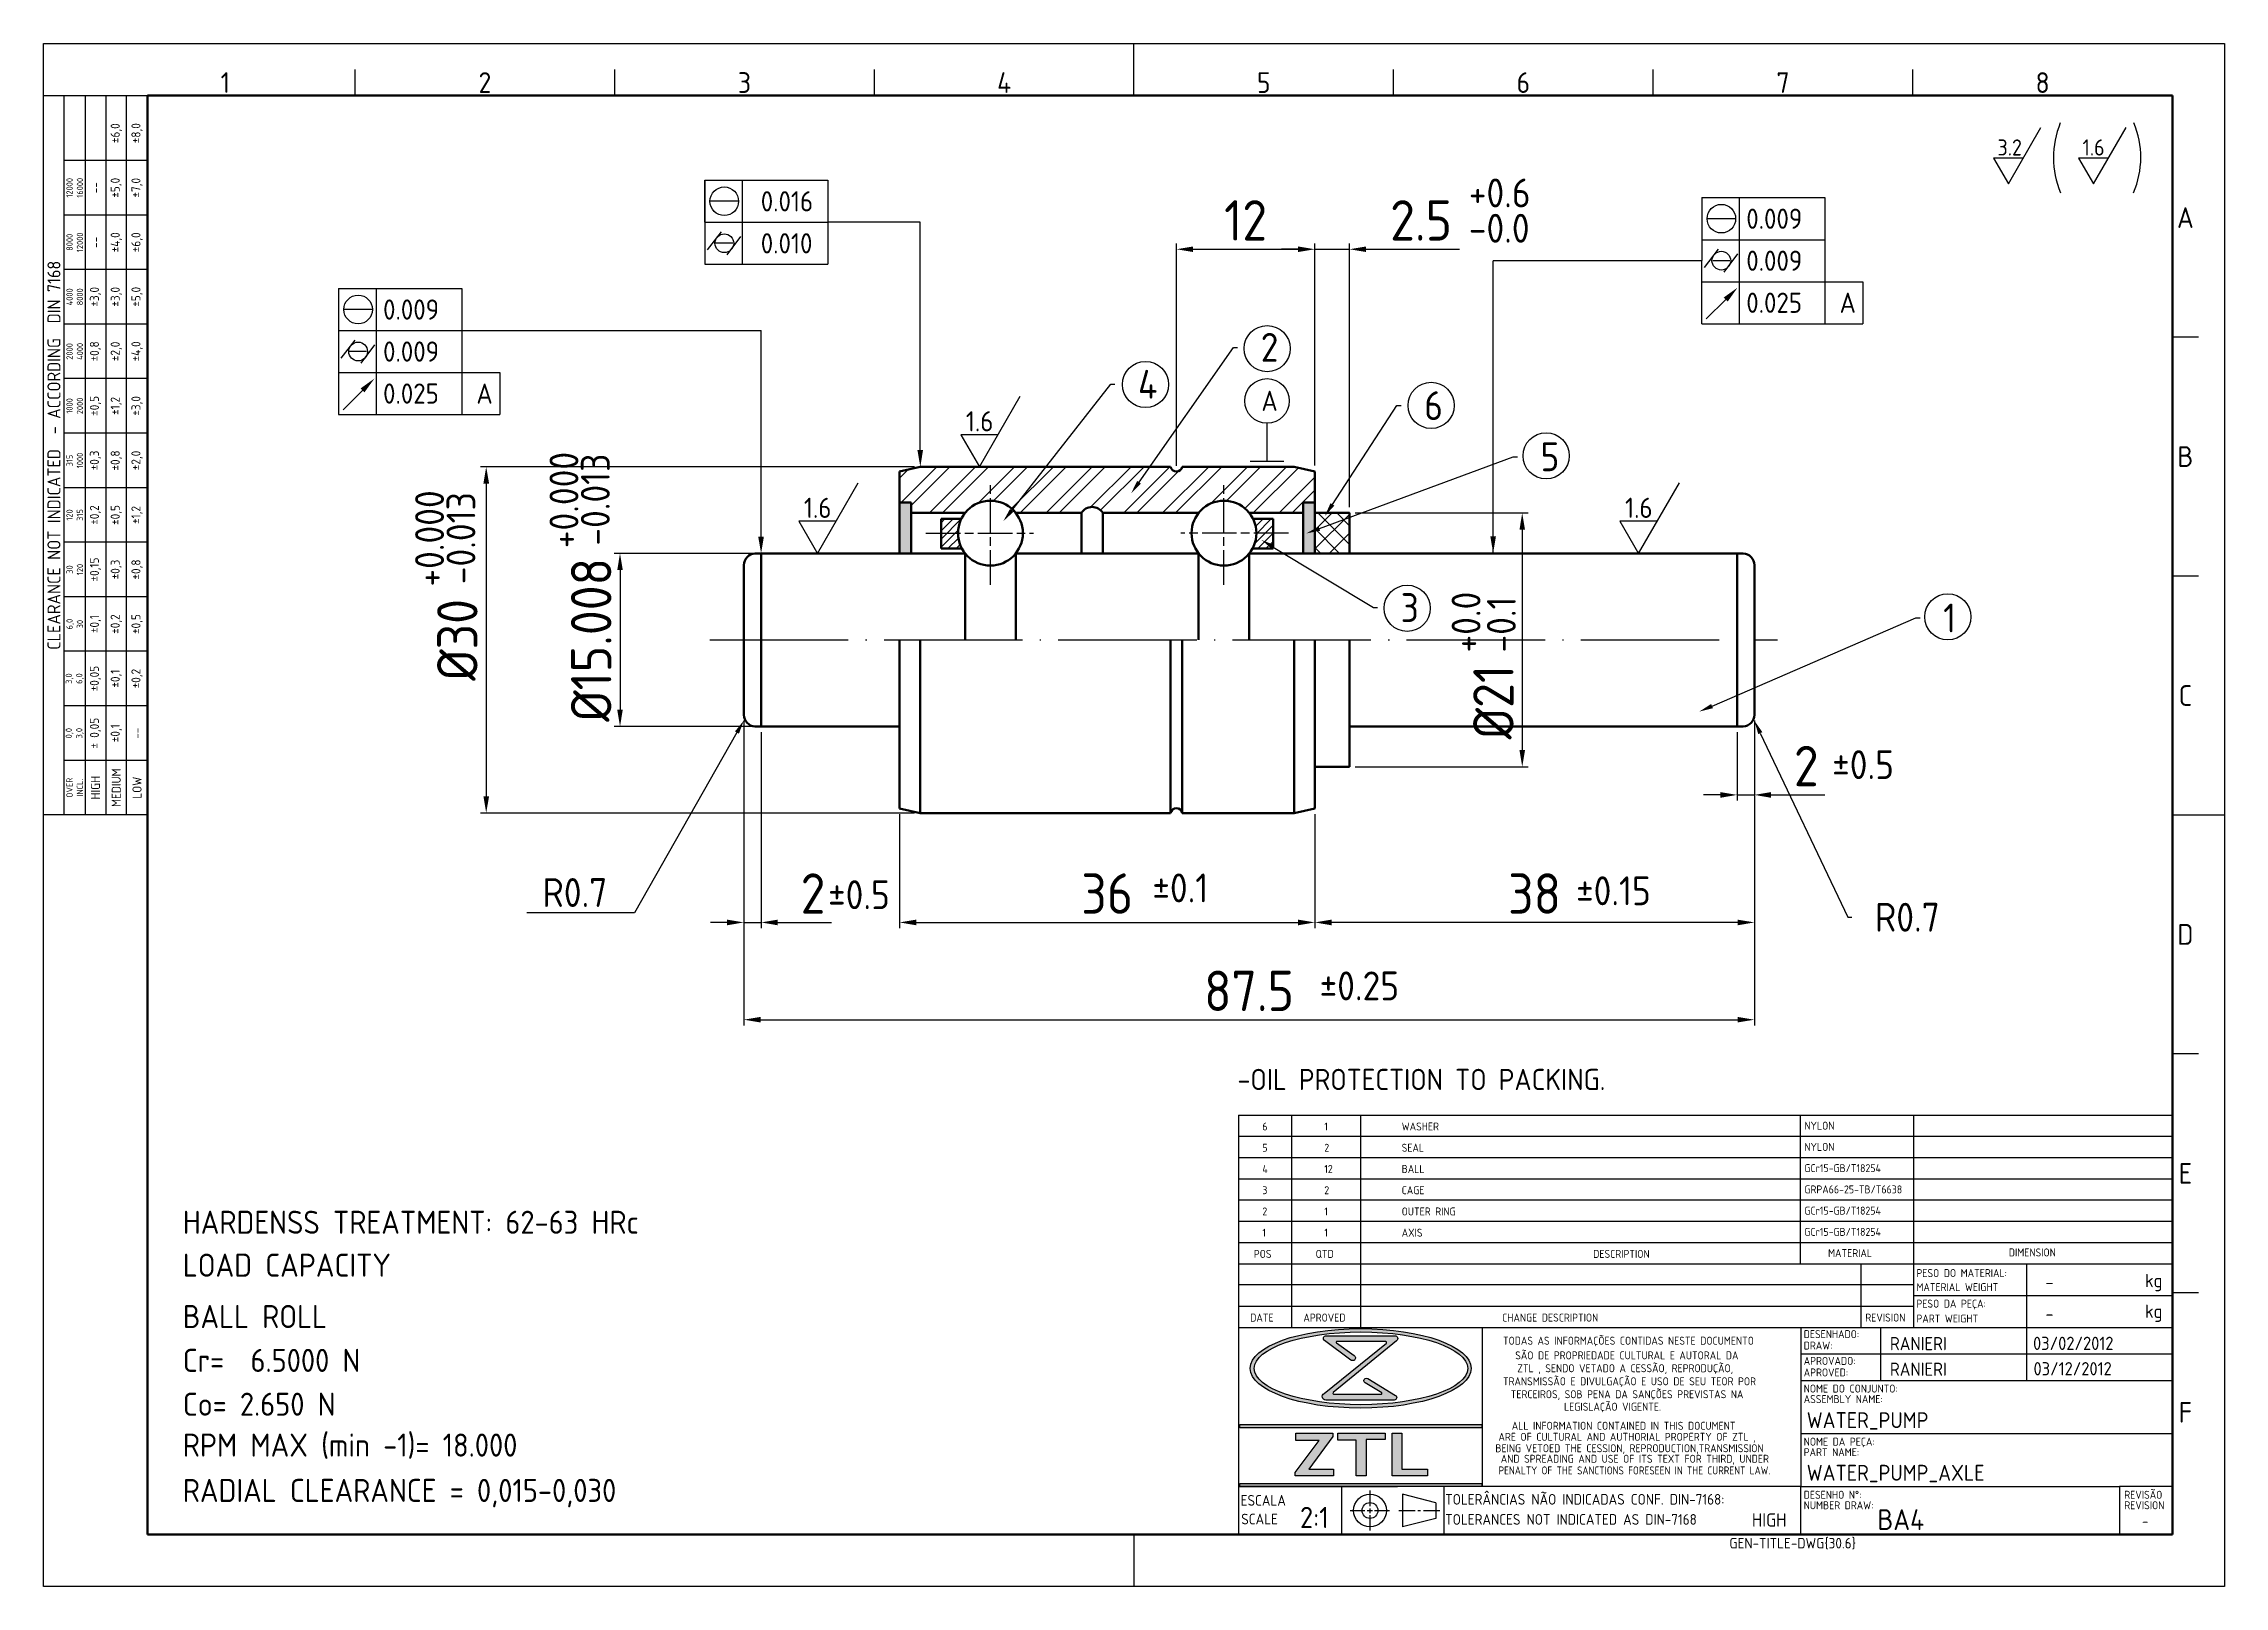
# Model space of a CAD drawing. Extents: x 8 to 197, y 6 to 139.
import ezdxf
from ezdxf import colors
from ezdxf.entities.mleader import LeaderData, LeaderLine
from ezdxf.enums import TextEntityAlignment as Align
from ezdxf.math import Vec2, Vec3

# ---------------------------------------------------------------- set-up
doc = ezdxf.new("R2010")
doc.units = 0
doc.header["$LTSCALE"] = 0.5
doc.linetypes.add('ACAD_ISO04W100', pattern=[30, 24, -3, 0, -3])
doc.linetypes.add('AM_ISO08W050x2', pattern=[9, 6, -0.75, 1.5, -0.75])
doc.layers.get('0').update_dxf_attribs({"linetype": 'CONTINUOUS'})
doc.layers.get('Defpoints').update_dxf_attribs({"linetype": 'CONTINUOUS'})
for name, color, linetype, lineweight in [('AM_0', 7, 'CONTINUOUS', 50), ('AM_5', 3, 'CONTINUOUS', 25), ('AM_7', 4, 'ACAD_ISO04W100', 25), ('AM_8', 1, 'CONTINUOUS', 25), ('AM_BOR', 7, 'CONTINUOUS', 50)]:
    doc.layers.add(name, color=color, linetype=linetype, lineweight=lineweight)
doc.styles.add('ACISOTS', font='isocp.shx', dxfattribs={"height": 1})
doc.styles.get("Standard").update_dxf_attribs({"font": 'ISOCP.SHX'})
doc.dimstyles.new('AM_ISO', dxfattribs={"dimtxt": 3.5, "dimasz": 2.5, "dimexe": 1, "dimexo": 1, "dimgap": 1.5, "dimtad": 1, "dimdsep": 46, "dimtxsty": 'Standard', "dimcen": 0, "dimclrd": 256, "dimclre": 256, "dimclrt": 2, "dimadec": 0, "dimazin": 2, "dimtp": 0.1, "dimtm": 0.1, "dimtfac": 0.71, "dimtdec": 3, "dimtmove": 0, "dimatfit": 3, "dimfxl": 1, "dimlwd": -1, "dimlwe": -1, "dimarcsym": 0})
pattern_1 = [(45, (18.1063, -5.62863), (-0.3535534, 0.3535534), [])]

msp = doc.modelspace()

# ---------------------------------------------------------------- texts
at = {"layer": 'AM_5', "attachment_point": 1}
for s, insert, char_height in [('3.2', (177.76, 131.02), 1.4), ('1.6', (185.13, 131.02), 1.4), ('+0.6', (131.93, 127.63), 2.5), (' 0.016', (69.55, 126.53), 1.75), ('0.009', (155.98, 125.02), 1.75), (' 0.010', (69.55, 122.89), 1.75), ('-0.0', (131.93, 124.57), 2.5), ('0.009', (155.98, 121.38), 1.75), ('0.025', (155.98, 117.74), 1.75), ('A', (164.07, 117.74), 1.75), ('0.009', (37.81, 117.15), 1.75), ('0.009', (37.81, 113.51), 1.75), ('0.025', (37.81, 109.87), 1.75), ('A', (45.9, 109.87), 1.75), ('A', (113.95, 109.24), 1.75), ('1.6', (88.33, 107.47), 1.75), ('1.6', (74.29, 99.97), 1.75), ('1.6', (145.47, 99.97), 1.75), ('%%P0.5', (163.42, 78.09), 2.5), ('%%P0.5', (76.38, 66.82), 2.5), ('%%P0.1', (104.49, 67.41), 2.5), ('%%P0.15', (141.22, 67.16), 2.5), ('%%P0.25', (118.99, 58.92), 2.5)]:
    msp.add_mtext_dynamic_manual_height_columns(s, width=5.4883, gutter_width=10, heights=[0], dxfattribs=dict(at, insert=insert, char_height=char_height))
at = {"layer": 'AM_5', "char_height": 2.5, "attachment_point": 1, "rotation": 90}
for s, insert in [('+0.000', (52.24, 95.6)), ('-0.013', (54.96, 95.82)), ('+0.000', (40.59, 92.27)), ('-0.013', (43.31, 92.48)), ('+0.0', (130.44, 86.56)), ('-0.1', (133.5, 86.56))]:
    msp.add_mtext_dynamic_manual_height_columns(s, width=5.4883, gutter_width=10, heights=[0], dxfattribs=dict(at, insert=insert))
at = {"layer": 'AM_8'}
for s, height, p in [('-OIL PROTECTION TO PACKING.', 1.84, (111.87, 48.64)), ('HARDENSS TREATMENT: 62-63 HRc', 2, (20.45, 36.19)), ('LOAD CAPACITY', 2, (20.45, 32.47)), ('BALL ROLL', 2, (20.45, 28.02)), ('Cr=  6.5000 N ', 2, (20.45, 24.22)), ('Co= 2.650 N', 2, (20.45, 20.42)), ('RPM MAX (min -1)= 18.000', 2, (20.45, 16.88)), ('RADIAL CLEARANCE = 0,015-0,030', 2, (20.45, 12.95))]:
    msp.add_text(s, height=height, dxfattribs=at).set_placement(p)
at = {"layer": 'AM_8', "color": 135}
for s, height, p in [('6', 0.69, (114.03, 45.14)), ('1', 0.69, (119.4, 45.14)), ('                    WASHER', 0.69, (118.22, 45.14)), ('NYLON', 0.69, (161.02, 45.21)), ('5', 0.69, (114.03, 43.3)), ('2', 0.69, (119.4, 43.3)), ('                    SEAL', 0.69, (118.22, 43.3)), ('NYLON', 0.69, (161.02, 43.37)), ('4', 0.69, (114.03, 41.46)), ('12', 0.69, (119.4, 41.46)), ('                    BALL', 0.69, (118.22, 41.46)), ('GCr15-GB/T18254', 0.69, (161.02, 41.53)), ('3', 0.69, (114.03, 39.62)), ('2', 0.69, (119.4, 39.62)), ('                    CAGE', 0.69, (118.22, 39.62)), ('GRPA66-25-TB/T6638', 0.69, (161.02, 39.69)), ('2', 0.69, (114.03, 37.78)), ('1', 0.69, (119.4, 37.78)), ('                    OUTER RING', 0.69, (118.22, 37.78)), ('GCr15-GB/T18254', 0.69, (161.02, 37.85)), ('1', 0.69, (114.03, 35.94)), ('1', 0.69, (119.4, 35.94)), ('                    AXIS', 0.69, (118.22, 35.94)), ('GCr15-GB/T18254', 0.69, (161.02, 36.01)), ('POS', 0.69, (113.29, 34.1)), ('QTD', 0.69, (118.65, 34.1)), ('                    DESCRIPTION', 0.69, (134.82, 34.1)), ('MATERIAL', 0.69, (163.07, 34.17)), ('DIMENSION', 0.69, (178.74, 34.23)), ('PESO DO MATERIAL:', 0.69, (170.73, 32.44)), ('kg', 1.15, (190.55, 31.56)), ('MATERIAL WEIGHT', 0.69, (170.73, 31.22)), ('PESO DA PEÇA:', 0.69, (170.73, 29.79)), ('DATE', 0.69, (112.98, 28.58)), ('APROVED', 0.69, (117.59, 28.58)), ('CHANGE DESCRIPTION', 0.69, (134.82, 28.58)), ('REVISION', 0.69, (166.3, 28.58)), ('PART WEIGHT', 0.69, (170.73, 28.5)), ('kg', 1.15, (190.55, 28.9)), ('TODAS AS INFORMAÇÕES CONTIDAS NESTE DOCUMENTO', 0.69, (134.89, 26.58)), ('DESENHADO:', 0.69, (160.96, 27.15)), ('DRAW:', 0.69, (160.96, 26.16)), ('SÃO DE PROPRIEDADE CULTURAL E AUTORAL DA', 0.69, (135.95, 25.31)), ('ZTL , SENDO VETADO A CESSÃO, REPRODUÇÃO,', 0.69, (136.13, 24.19)), ('APROVADO:', 0.69, (160.96, 24.83)), ('TRANSMISSÃO E DIVULGAÇÃO E USO DE SEU TEOR POR', 0.69, (134.89, 23.06)), ('TERCEIROS, SOB PENA DA SANÇÕES PREVISTAS NA', 0.69, (135.56, 21.94)), ('APROVED:', 0.69, (160.96, 23.83)), ('NOME DO CONJUNTO:', 0.69, (160.96, 22.43)), ('LEGISLAÇÃO VIGENTE.', 0.69, (140.18, 20.86)), ('ASSEMBLY NAME:', 0.69, (160.96, 21.52)), ('ARE OF CULTURAL AND AUTHORIAL PROPERTY OF ZTL ,', 0.69, (134.5, 18.25)), ('ALL INFORMATION CONTAINED IN THIS DOCUMENT', 0.69, (135.65, 19.21)), ('BEING VETOED THE CESSION, REPRODUCTION,TRANSMISSION', 0.69, (134.23, 17.26)), ('AND SPREADING AND USE OF ITS TEXT FOR THIRD, UNDER', 0.69, (134.7, 16.35)), ('NOME DA PEÇA:', 0.69, (160.96, 17.83)), ('PART NAME:', 0.69, (160.96, 16.92)), ('ESCALA', 0.92, (112.15, 12.63)), ('TOLERÂNCIAS NÃO INDICADAS CONF. DIN-7168:', 0.92, (129.88, 12.72)), ('DESENHO N%%d:', 0.69, (160.96, 13.23)), ('REVISÃO', 0.69, (188.75, 13.23)), ('SCALE', 0.92, (112.2, 11.01)), ('2:1', 1.84, (117.3, 10.69)), ('TOLERANCES NOT INDICATED AS DIN-7168', 0.92, (129.88, 10.98)), ('NUMBER DRAW:', 0.69, (160.96, 12.32)), ('REVISION', 0.69, (188.75, 12.32))]:
    msp.add_text(s, height=height, dxfattribs=at).set_placement(p)
at = {"layer": 'AM_8', "color": 135, "width": 0.95}
msp.add_text('PENALTY OF THE SANCTIONS FORESEEN IN THE CURRENT LAW.', height=0.69, dxfattribs=at).set_placement((134.5, 15.34))
at = {"layer": 'AM_8', "color": 135}
for p in [(181.91, 32), (181.91, 29.26)]:
    msp.add_attdef('-', text='', height=1.15, dxfattribs=at).set_placement(p, align=Align.MIDDLE_LEFT)
for tag, p, height in [('RANIERI', (168.43, 26.1), 1.15), ('03/02/2012', (180.84, 26.12), 1.15), ('RANIERI', (168.43, 23.88), 1.15), ('03/12/2012', (180.88, 23.92), 1.15), ('WATER_PUMP', (161.22, 19.35), 1.38), ('WATER_PUMP_AXLE', (161.22, 14.79), 1.38), ('BA4', (167.35, 10.52), 1.8)]:
    msp.add_attdef(tag, p, '', height=height, dxfattribs=at)
for tag, height, p in [('HIGH', 1.15, (157.97, 11.39)), ('-', 0.9, (190.56, 11.28))]:
    msp.add_attdef(tag, text='', height=height, dxfattribs=at).set_placement(p, align=Align.MIDDLE_CENTER)
at = {"layer": 'AM_8', "color": 135, "style": 'ACISOTS'}
msp.add_attdef('GEN-TITLE-DWG{30.6}', (154.52, 8.92), '', height=0.92, dxfattribs=at)

# ---------------------------------------------------------------- blocks, each defined once
blk = doc.blocks.new('A3 ZTL')
for p, q in [((19.57, 280.82), (19.57, 9.78)), ((401.17, 280.82), (19.57, 280.82)), ((401.17, 9.78), (401.17, 280.82)), ((19.57, 9.78), (401.17, 9.78))]:
    blk.add_line(p, q)
at = {"layer": 'AM_BOR', "color": 135, "lineweight": 25}
for p, q in [((0, 0), (0, 290.61)), ((0, 290.61), (410.96, 290.61)), ((205.48, 280.82), (205.48, 290.61)), ((410.96, 290.61), (410.96, 0)), ((58.71, 280.82), (58.71, 285.71)), ((107.63, 280.82), (107.63, 285.71)), ((156.56, 280.82), (156.56, 285.71)), ((254.4, 280.82), (254.4, 285.71)), ((303.33, 280.82), (303.33, 285.71)), ((352.25, 280.82), (352.25, 285.71)), ((3.91, 145.3), (3.91, 280.82)), ((7.83, 280.82), (7.83, 145.3)), ((11.74, 280.82), (11.74, 145.3)), ((15.66, 145.3), (15.66, 280.82)), ((19.57, 268.59), (3.91, 268.59)), ((19.57, 258.32), (3.91, 258.32)), ((19.57, 248.04), (3.91, 248.04)), ((19.57, 237.77), (3.91, 237.77)), ((406.07, 235.32), (401.17, 235.32)), ((19.57, 227.5), (3.91, 227.5)), ((19.57, 217.22), (3.91, 217.22)), ((19.57, 206.95), (3.91, 206.95)), ((19.57, 196.67), (3.91, 196.67)), ((406.07, 190.31), (401.17, 190.31)), ((19.57, 186.4), (3.91, 186.4)), ((19.57, 176.13), (3.91, 176.13)), ((19.57, 165.85), (3.91, 165.85)), ((19.57, 155.58), (3.91, 155.58)), ((401.17, 145.3), (410.96, 145.3)), ((406.07, 100.29), (401.17, 100.29)), ((406.07, 55.28), (401.17, 55.28)), ((205.48, 9.78), (205.48, 0)), ((410.96, 0), (0, 0))]:
    blk.add_line(p, q, dxfattribs=at)
blk.add_lwpolyline([(19.57, 145.3), (0, 145.3), (0, 280.82), (19.57, 280.82)], close=True, dxfattribs=at)
at = {"layer": 'AM_BOR', "color": 135, "lineweight": 25, "style": 'ACISOTS'}
for s, p in [('1', (34.25, 283.27)), ('2', (83.17, 283.27)), ('3', (132.09, 283.27)), ('4', (181.02, 283.27)), ('5', (229.94, 283.27)), ('6', (278.86, 283.27)), ('7', (327.79, 283.27)), ('8', (376.71, 283.27)), ('A', (403.62, 257.83)), ('B', (403.62, 212.82)), ('C', (403.62, 167.81)), ('D', (403.62, 122.8)), ('E', (403.62, 77.79)), ('F', (403.62, 32.78))]:
    blk.add_text(s, height=3.91, dxfattribs=at).set_placement(p, align=Align.MIDDLE)
at = {"layer": 'AM_BOR', "color": 135, "lineweight": 25, "attachment_point": 5, "rotation": 90}
for s, insert, char_height, width in [('±6,0', (13.7, 273.73), 1.712, 10.274), ('±8,0', (17.61, 273.73), 1.712, 10.274), ('12000\\P16000', (5.87, 263.45), 1.174, 10.274), ('--', (9.78, 263.45), 1.712, 10.274), ('±5,0', (13.7, 263.45), 1.712, 10.274), ('±7,0', (17.61, 263.45), 1.712, 10.274), ('8000\\P12000', (5.87, 253.18), 1.174, 10.274), ('±4,0', (13.7, 253.18), 1.712, 10.274), ('±6,0', (17.61, 253.18), 1.712, 10.274), ('--', (9.78, 253.18), 1.712, 10.274), ('{\\Fisocp.shx|c0;CLEARANCE NOT INDICATED  - ACCORDING  DIN 7168}', (1.96, 213.06), 2.4462, 135.5186), ('4000\\P8000', (5.87, 242.91), 1.174, 10.274), ('±3,0', (9.78, 242.91), 1.712, 10.274), ('±3,0', (13.7, 242.91), 1.712, 10.274), ('±5,0', (17.61, 242.91), 1.712, 10.274), ('±0,8', (9.78, 232.63), 1.712, 10.274), ('±2,0', (13.7, 232.63), 1.712, 10.274), ('±4,0', (17.61, 232.63), 1.712, 10.274), ('2000\\P4000', (5.87, 232.63), 1.174, 10.274), ('1000\\P2000', (5.87, 222.36), 1.174, 10.274), ('±0,5', (9.78, 222.36), 1.712, 10.274), ('±1,2', (13.7, 222.36), 1.712, 10.274), ('±3,0', (17.61, 222.36), 1.712, 10.274), ('±0,3', (9.78, 212.08), 1.712, 10.274), ('±0,8', (13.7, 212.08), 1.712, 10.274), ('±2,0', (17.61, 212.08), 1.712, 10.274), ('315\\P1000', (5.87, 212.08), 1.174, 10.274), ('120\\P315', (5.87, 201.81), 1.174, 10.274), ('±0,2', (9.78, 201.81), 1.712, 10.274), ('±0,5', (13.7, 201.81), 1.712, 10.274), ('±1,2', (17.61, 201.81), 1.712, 10.274), ('±0,15', (9.78, 191.54), 1.712, 10.274), ('±0,3', (13.7, 191.54), 1.712, 10.274), ('±0,8', (17.61, 191.54), 1.712, 10.274), ('30\\P120', (5.87, 191.54), 1.174, 10.274), ('6,0\\P30', (5.87, 181.26), 1.174, 10.274), ('±0,1', (9.78, 181.26), 1.712, 10.274), ('±0,2', (13.7, 181.26), 1.712, 10.274), ('±0,5', (17.61, 181.26), 1.712, 10.274), ('±0,05', (9.78, 170.99), 1.712, 10.274), ('±0,2', (17.61, 170.99), 1.712, 10.274), ('3,0\\P6,0', (5.87, 170.99), 1.174, 10.274), ('±0,1', (13.7, 170.99), 1.712, 10.274), ('0,0\\P3,0', (5.87, 160.71), 1.174, 10.274), ('± 0,05', (9.78, 160.71), 1.712, 10.274), ('\\pt4.69206;±0,1', (13.7, 160.71), 1.7123, 10.274), ('--', (17.61, 160.71), 1.712, 10.274), ('{\\Fisocp.shx|c0;OVER\\PINCL.}', (5.87, 150.44), 1.1742, 10.274), ('HIGH', (9.78, 150.44), 1.712, 10.274), ('MEDIUM', (13.7, 150.44), 1.712, 10.274), ('LOW', (17.61, 150.44), 1.712, 10.274)]:
    blk.add_mtext(s, dxfattribs=dict(at, insert=insert, char_height=char_height, width=width))
blk = doc.blocks.new('*D54')
at = {"layer": 'AM_5', "transparency": 16777216}
for p, q in [((70.08, 95.15), (57.85, 95.15)), ((58.35, 93.7), (58.35, 81.6)), ((70.08, 80.15), (57.85, 80.15))]:
    blk.add_line(p, q, dxfattribs=at)
at = {"layer": 'AM_5', "lineweight": 25, "transparency": 16777216}
for points in [[(58.11, 93.7), (58.59, 93.7), (58.35, 95.15)], [(58.11, 81.6), (58.59, 81.6), (58.35, 80.15)]]:
    blk.add_solid(points, dxfattribs=at)
at = {"layer": 'Defpoints', "color": 0, "lineweight": 25, "transparency": 16777216}
for p in [(70.58, 95.15), (58.35, 80.15), (70.58, 80.15)]:
    blk.add_point(p, dxfattribs=at)
at = {"layer": 'AM_5', "lineweight": 25, "transparency": 16777216, "insert": (55.85, 87.65), "char_height": 3.5, "attachment_point": 5, "rotation": 90}
blk.add_mtext('%%C15.008', dxfattribs=at)
blk = doc.blocks.new('*D56')
at = {"layer": 'AM_5', "transparency": 16777216}
for p, q in [((83.88, 102.65), (46.25, 102.65)), ((46.75, 101.2), (46.75, 74.1)), ((83.88, 72.65), (46.25, 72.65))]:
    blk.add_line(p, q, dxfattribs=at)
at = {"layer": 'AM_5', "lineweight": 25, "transparency": 16777216}
for points in [[(46.51, 101.2), (47, 101.2), (46.75, 102.65)], [(46.51, 74.1), (47, 74.1), (46.75, 72.65)]]:
    blk.add_solid(points, dxfattribs=at)
at = {"layer": 'Defpoints', "color": 0, "lineweight": 25, "transparency": 16777216}
for p in [(84.38, 102.65), (46.75, 72.65), (84.38, 72.65)]:
    blk.add_point(p, dxfattribs=at)
at = {"layer": 'AM_5', "lineweight": 25, "transparency": 16777216, "insert": (44.25, 87.65), "char_height": 3.5, "attachment_point": 5, "rotation": 90}
blk.add_mtext('%%C30', dxfattribs=at)
blk = doc.blocks.new('*D57')
at = {"layer": 'AM_5', "transparency": 16777216}
for p, q in [((156.68, 80.66), (156.68, 62.67)), ((118.58, 72.54), (118.58, 62.67)), ((155.23, 63.17), (120.03, 63.17))]:
    blk.add_line(p, q, dxfattribs=at)
at = {"layer": 'AM_5', "lineweight": 25, "transparency": 16777216}
for points in [[(120.03, 63.41), (120.03, 62.92), (118.58, 63.17)], [(155.23, 63.41), (155.23, 62.92), (156.68, 63.17)]]:
    blk.add_solid(points, dxfattribs=at)
at = {"layer": 'Defpoints', "color": 0, "lineweight": 25, "transparency": 16777216}
for p in [(156.68, 81.16), (118.58, 73.04), (118.58, 63.17)]:
    blk.add_point(p, dxfattribs=at)
at = {"layer": 'AM_5', "lineweight": 25, "transparency": 16777216, "insert": (137.63, 65.67), "char_height": 3.5, "attachment_point": 5}
blk.add_mtext('38', dxfattribs=at)
blk = doc.blocks.new('*D58')
at = {"layer": 'AM_5', "transparency": 16777216}
for p, q in [((82.58, 72.54), (82.58, 62.67)), ((118.58, 72.54), (118.58, 62.67)), ((84.03, 63.17), (117.13, 63.17))]:
    blk.add_line(p, q, dxfattribs=at)
at = {"layer": 'AM_5', "lineweight": 25, "transparency": 16777216}
for points in [[(84.03, 63.41), (84.03, 62.92), (82.58, 63.17)], [(117.13, 63.41), (117.13, 62.92), (118.58, 63.17)]]:
    blk.add_solid(points, dxfattribs=at)
at = {"layer": 'Defpoints', "color": 0, "lineweight": 25, "transparency": 16777216}
for p in [(82.58, 73.04), (118.58, 73.04), (118.58, 63.17)]:
    blk.add_point(p, dxfattribs=at)
at = {"layer": 'AM_5', "lineweight": 25, "transparency": 16777216, "insert": (100.58, 65.67), "char_height": 3.5, "attachment_point": 5}
blk.add_mtext('36', dxfattribs=at)
blk = doc.blocks.new('*D59')
at = {"layer": 'AM_5', "transparency": 16777216}
for p, q in [((69.08, 80.66), (69.08, 54.24)), ((156.68, 80.66), (156.68, 54.24)), ((70.53, 54.74), (155.23, 54.74))]:
    blk.add_line(p, q, dxfattribs=at)
at = {"layer": 'AM_5', "lineweight": 25, "transparency": 16777216}
for points in [[(70.53, 54.98), (70.53, 54.5), (69.08, 54.74)], [(155.23, 54.98), (155.23, 54.5), (156.68, 54.74)]]:
    blk.add_solid(points, dxfattribs=at)
at = {"layer": 'Defpoints', "color": 0, "lineweight": 25, "transparency": 16777216}
for p in [(69.08, 81.16), (156.68, 81.16), (156.68, 54.74)]:
    blk.add_point(p, dxfattribs=at)
at = {"layer": 'AM_5', "lineweight": 25, "transparency": 16777216, "insert": (112.88, 57.24), "char_height": 3.5, "attachment_point": 5}
blk.add_mtext('87.5', dxfattribs=at)
blk = doc.blocks.new('*D60')
at = {"layer": 'AM_5', "transparency": 16777216}
for p, q in [((155.18, 79.65), (155.18, 73.72)), ((156.68, 80.16), (156.68, 73.72)), ((153.73, 74.22), (152.28, 74.22)), ((155.18, 74.22), (156.68, 74.22)), ((158.13, 74.22), (162.78, 74.22))]:
    blk.add_line(p, q, dxfattribs=at)
at = {"layer": 'AM_5', "lineweight": 25, "transparency": 16777216}
for points in [[(153.73, 74.46), (153.73, 73.97), (155.18, 74.22)], [(158.13, 74.46), (158.13, 73.97), (156.68, 74.22)]]:
    blk.add_solid(points, dxfattribs=at)
at = {"layer": 'Defpoints', "color": 0, "lineweight": 25, "transparency": 16777216}
for p in [(155.18, 80.15), (156.68, 80.66), (156.68, 74.22)]:
    blk.add_point(p, dxfattribs=at)
at = {"layer": 'AM_5', "lineweight": 25, "transparency": 16777216, "insert": (161.18, 76.72), "char_height": 3.5, "attachment_point": 5}
blk.add_mtext('2', dxfattribs=at)
blk = doc.blocks.new('*D61')
at = {"layer": 'AM_5', "transparency": 16777216}
for p, q in [((69.08, 80.66), (69.08, 62.67)), ((70.58, 79.65), (70.58, 62.67)), ((67.63, 63.17), (66.18, 63.17)), ((69.08, 63.17), (70.58, 63.17)), ((72.03, 63.17), (76.68, 63.17))]:
    blk.add_line(p, q, dxfattribs=at)
at = {"layer": 'AM_5', "lineweight": 25, "transparency": 16777216}
for points in [[(67.63, 63.41), (67.63, 62.92), (69.08, 63.17)], [(72.03, 63.41), (72.03, 62.92), (70.58, 63.17)]]:
    blk.add_solid(points, dxfattribs=at)
at = {"layer": 'Defpoints', "color": 0, "lineweight": 25, "transparency": 16777216}
for p in [(69.08, 81.16), (70.58, 80.15), (70.58, 63.17)]:
    blk.add_point(p, dxfattribs=at)
at = {"layer": 'AM_5', "lineweight": 25, "transparency": 16777216, "insert": (75.08, 65.67), "char_height": 3.5, "attachment_point": 5}
blk.add_mtext('2', dxfattribs=at)
blk = doc.blocks.new('*D62')
at = {"layer": 'AM_5', "transparency": 16777216}
for p, q in [((106.58, 102.73), (106.58, 122)), ((108.03, 121.5), (117.13, 121.5)), ((118.58, 102.75), (118.58, 122))]:
    blk.add_line(p, q, dxfattribs=at)
at = {"layer": 'AM_5', "lineweight": 25, "transparency": 16777216}
for points in [[(108.03, 121.74), (108.03, 121.26), (106.58, 121.5)], [(117.13, 121.74), (117.13, 121.26), (118.58, 121.5)]]:
    blk.add_solid(points, dxfattribs=at)
at = {"layer": 'Defpoints', "color": 0, "lineweight": 25, "transparency": 16777216}
for p in [(118.58, 121.5), (106.58, 102.23), (118.58, 102.25)]:
    blk.add_point(p, dxfattribs=at)
at = {"layer": 'AM_5', "lineweight": 25, "transparency": 16777216, "insert": (112.58, 124), "char_height": 3.5, "attachment_point": 5}
blk.add_mtext('12', dxfattribs=at)
blk = doc.blocks.new('*D63')
at = {"layer": 'AM_5', "transparency": 16777216}
for p, q in [((117.13, 121.5), (115.68, 121.5)), ((118.58, 102.75), (118.58, 122)), ((118.58, 121.5), (121.58, 121.5)), ((121.58, 99.15), (121.58, 122)), ((123.03, 121.5), (131.11, 121.5))]:
    blk.add_line(p, q, dxfattribs=at)
at = {"layer": 'AM_5', "lineweight": 25, "transparency": 16777216}
for points in [[(117.13, 121.74), (117.13, 121.26), (118.58, 121.5)], [(123.03, 121.74), (123.03, 121.26), (121.58, 121.5)]]:
    blk.add_solid(points, dxfattribs=at)
at = {"layer": 'Defpoints', "color": 0, "lineweight": 25, "transparency": 16777216}
for p in [(121.58, 121.5), (118.58, 102.25), (121.58, 98.65)]:
    blk.add_point(p, dxfattribs=at)
at = {"layer": 'AM_5', "lineweight": 25, "transparency": 16777216, "insert": (127.79, 124), "char_height": 3.5, "attachment_point": 5}
blk.add_mtext('2.5', dxfattribs=at)
blk = doc.blocks.new('*D64')
at = {"layer": 'AM_5', "transparency": 16777216}
for p, q in [((122.08, 98.65), (137.06, 98.65)), ((136.56, 97.2), (136.56, 78.1)), ((122.08, 76.65), (137.06, 76.65))]:
    blk.add_line(p, q, dxfattribs=at)
at = {"layer": 'AM_5', "lineweight": 25, "transparency": 16777216}
for points in [[(136.32, 97.2), (136.8, 97.2), (136.56, 98.65)], [(136.32, 78.1), (136.8, 78.1), (136.56, 76.65)]]:
    blk.add_solid(points, dxfattribs=at)
at = {"layer": 'Defpoints', "color": 0, "lineweight": 25, "transparency": 16777216}
for p in [(121.58, 98.65), (121.58, 76.65), (136.56, 76.65)]:
    blk.add_point(p, dxfattribs=at)
at = {"layer": 'AM_5', "lineweight": 25, "transparency": 16777216, "insert": (134.06, 82.26), "char_height": 3.5, "attachment_point": 5, "rotation": 90}
blk.add_mtext('%%C21', dxfattribs=at)

# ---------------------------------------------------------------- dimensions: what is measured, and where the dimension line sits
at = {"layer": 'AM_5', "lineweight": 25}
for base, p1, p2, text, picture, middle in [((118.58, 121.5), (106.58, 102.23), (118.58, 102.25), '12', '*D62', (112.58, 124)), ((121.58, 121.5), (118.58, 102.25), (121.58, 98.65), '2.5', '*D63', (127.79, 124)), ((70.58, 63.17), (69.08, 81.16), (70.58, 80.15), '2', '*D61', (75.08, 65.67)), ((156.68, 54.74), (69.08, 81.16), (156.68, 81.16), '87.5', '*D59', (112.88, 57.24)), ((118.58, 63.17), (156.68, 81.16), (118.58, 73.04), '38', '*D57', (137.63, 65.67)), ((156.68, 74.22), (155.18, 80.15), (156.68, 80.66), '2', '*D60', (161.18, 76.72)), ((118.58, 63.17), (82.58, 73.04), (118.58, 73.04), '36', '*D58', (100.58, 65.67))]:
    dim = msp.add_linear_dim(base=base, p1=p1, p2=p2, text=text, dimstyle='AM_ISO', override={"dimscale": 0.5, "dimtxt": 7, "dimasz": 2.9, "dimdec": 0, "dimlfac": 0.4, "dimclrt": 256, "dimadec": 2, "dimtp": 0, "dimtm": 0.3, "dimtdec": 0}, dxfattribs=at)
    dim.commit()
    dim.dimension.update_dxf_attribs({"geometry": picture, "text_midpoint": middle})
dim = msp.add_linear_dim(base=(46.75, 72.65), p1=(84.38, 102.65), p2=(84.38, 72.65), angle=90, text='%%C30', dimstyle='AM_ISO', override={"dimscale": 0.5, "dimtxt": 7, "dimasz": 2.9, "dimdec": 0, "dimlfac": 0.4, "dimclrt": 256, "dimadec": 2, "dimtp": 0, "dimtm": 0.3, "dimtdec": 0}, dxfattribs=at)
dim.commit()
dim.dimension.update_dxf_attribs({"geometry": '*D56', "text_midpoint": (44.25, 87.65)})
for base, p1, p2, text, picture, middle in [((136.56, 76.65), (121.58, 98.65), (121.58, 76.65), '%%C21', '*D64', (136.56, 82.26)), ((58.35, 80.15), (70.58, 95.15), (70.58, 80.15), '%%C15.008', '*D54', (58.35, 87.65))]:
    dim = msp.add_linear_dim(base=base, p1=p1, p2=p2, angle=90, text=text, dimstyle='AM_ISO', override={"dimscale": 0.5, "dimtxt": 7, "dimasz": 2.9, "dimdec": 0, "dimlfac": 0.4, "dimclrt": 256, "dimadec": 2, "dimtp": 0, "dimtm": 0.3, "dimtdec": 0}, dxfattribs=at)
    dim.commit()
    dim.dimension.update_dxf_attribs({"geometry": picture, "text_midpoint": middle, "dimtype": 160})

# ---------------------------------------------------------------- hatches: boundary and pattern name
at = {"layer": 'AM_5', "lineweight": 25}
h = msp.add_hatch(dxfattribs=at)
h.set_pattern_fill('ANSI32', color=1, scale=0.25)
h.paths.add_polyline_path([(95.27, 102.65), (92.37, 98.95, -0.037502), (92.65, 98.65), (98.35, 98.65, -0.568454), (100.19, 98.65), (108.5, 98.65, -0.481958), (112.89, 98.65), (117.58, 98.65), (117.58, 99.57), (118.58, 99.57), (118.58, 102.25), (116.78, 102.65), (107.08, 102.65, -0.834385), (106.08, 102.65)])
h.paths.add_polyline_path([(84.38, 102.65), (82.58, 102.25), (82.58, 99.57), (83.58, 99.57), (83.58, 98.65), (88.26, 98.65, -0.436565), (92.37, 98.95), (95.27, 102.65)])
at = {"layer": 'AM_8'}
for color, points in [(256, [(82.58, 99.57), (82.58, 95.15), (83.58, 95.15), (83.58, 99.57)]), (256, [(117.58, 99.57), (117.58, 95.15), (118.58, 95.15), (118.58, 99.57)]), (135, [(112.09, 19.38), (133.07, 19.38), (133.07, 19.66), (112.09, 19.66)]), (135, [(116.89, 15.5), (116.89, 15.22), (120.2, 15.22), (120.2, 15.8), (118.06, 15.8), (120.14, 18.62), (120.14, 18.9), (116.92, 18.9), (116.92, 18.29), (118.96, 18.29)]), (135, [(120.57, 18.32), (122.16, 18.32), (122.16, 15.22), (123.03, 15.22), (123.03, 18.35), (124.67, 18.35), (124.67, 18.9), (120.57, 18.9)]), (135, [(128.35, 15.21), (128.35, 15.8), (126.13, 15.8), (126.13, 18.9), (125.27, 18.9), (125.27, 15.21)]), (135, [(133.07, 14.56), (112.09, 14.56), (112.09, 14.28), (133.07, 14.28)])]:
    msp.add_hatch(color=color, dxfattribs=at).paths.add_polyline_path(points)
h = msp.add_hatch(dxfattribs=at)
h.set_pattern_fill('_U', color=256, scale=1.15, angle=45, style=0, double=1, pattern_type=0)
h.set_pattern_definition([(45, (-2.5129, -1.17), (-0.813173, 0.813173), []), (135, (-2.5129, -1.17), (-0.813173, -0.813173), [])])
h.paths.add_polyline_path([(118.58, 98.65), (118.58, 95.15), (121.58, 95.15), (121.58, 98.65)])
h = msp.add_hatch(dxfattribs=at)
h.set_pattern_fill('_U', color=256, scale=0.5, angle=45, style=0, pattern_type=0)
h.set_pattern_definition(pattern_1)
edge = h.paths.add_edge_path()
edge.add_line((86.18, 95.56), (86.18, 98.14))
edge.add_line((86.18, 98.14), (87.94, 98.14))
edge.add_arc((90.46, 96.9), 2.81, 513.6476, 568.2995)
edge.add_line((87.98, 95.56), (86.18, 95.56))
h = msp.add_hatch(dxfattribs=at)
h.set_pattern_fill('_U', color=256, scale=0.5, angle=45, style=0, pattern_type=0)
h.set_pattern_definition(pattern_1)
edge = h.paths.add_edge_path()
edge.add_line((114.97, 95.56), (114.97, 98.14))
edge.add_line((114.97, 98.14), (113.21, 98.14))
edge.add_arc((110.7, 96.9), 2.81, -28.2995, 26.3524, ccw=False)
edge.add_line((113.17, 95.56), (114.97, 95.56))
h = msp.add_hatch(color=135, dxfattribs=at)
edge = h.paths.add_edge_path()
edge.add_ellipse((122.55, 24.53), major_axis=(9.58, 0), ratio=0.359907, start_angle=191.4592, end_angle=452.8175)
edge.add_ellipse((122.55, 24.53), major_axis=(9.58, 0), ratio=0.359907, start_angle=92.8175, end_angle=191.4592)
edge = h.paths.add_edge_path(flags=16)
edge.add_ellipse((122.58, 24.53), major_axis=(9.25, 0), ratio=0.340664, start_angle=93.067, end_angle=371.4592)
edge.add_ellipse((122.58, 24.53), major_axis=(9.25, 0), ratio=0.340664, start_angle=11.4592, end_angle=93.067)
h = msp.add_hatch(color=135, dxfattribs=at)
edge = h.paths.add_edge_path()
edge.add_line((124.78, 26.72), (119.39, 22.35))
edge.add_arc((119.53, 22.08), 0.305, 118.1409, 270)
edge.add_line((119.53, 21.78), (125.46, 21.78))
edge.add_arc((125.45, 22), 0.225, 271.9685, 418.9108)
edge.add_line((125.57, 22.19), (123.17, 23.64))
edge.add_arc((123.06, 23.45), 0.218, 58.6682, 238.8052)
edge.add_line((122.94, 23.27), (124.38, 22.4))
edge.add_arc((124.35, 22.35), 0.0552, -90, 54.6545, ccw=False)
edge.add_line((124.35, 22.3), (120.21, 22.3))
edge.add_arc((120.23, 22.37), 0.0767, 129.2364, 260.8226, ccw=False)
edge.add_line((120.18, 22.43), (125.67, 26.92))
edge.add_arc((125.52, 27.11), 0.243, 306.0702, 450)
edge.add_line((125.52, 27.36), (119.57, 27.36))
edge.add_arc((119.56, 27.12), 0.236, 87.7272, 233.7471)
edge.add_line((119.42, 26.93), (121.71, 25.25))
edge.add_arc((121.86, 25.45), 0.242, 232.4714, 414.7334)
edge.add_line((122, 25.64), (120.46, 26.73))
edge.add_arc((120.49, 26.79), 0.0662, 90, 242.5235, ccw=False)
edge.add_line((120.49, 26.86), (124.74, 26.86))
edge.add_arc((124.73, 26.78), 0.0809, -50.9964, 80.7655, ccw=False)

# ---------------------------------------------------------------- linework, layer by layer
at = {"layer": 'AM_0'}
for p, q in [((84.38, 102.65), (82.58, 102.25)), ((82.58, 95.15), (82.58, 102.25)), ((84.38, 102.65), (106.08, 102.65)), ((107.08, 102.65), (116.78, 102.65)), ((116.78, 102.65), (118.58, 102.25)), ((118.58, 102.25), (118.58, 95.15)), ((82.58, 99.57), (83.58, 99.57)), ((83.58, 99.57), (83.58, 95.15)), ((83.58, 98.65), (88.26, 98.65)), ((92.65, 98.65), (98.35, 98.65)), ((98.35, 98.65), (98.35, 95.15)), ((100.19, 98.65), (108.5, 98.65)), ((100.19, 98.65), (100.19, 95.15)), ((112.89, 98.65), (117.58, 98.65)), ((118.58, 99.57), (117.58, 99.57)), ((117.58, 99.57), (117.58, 95.15)), ((87.94, 98.14), (86.18, 98.14)), ((86.18, 98.14), (86.18, 95.56)), ((113.21, 98.14), (114.97, 98.14)), ((114.97, 98.14), (114.97, 95.56)), ((70.58, 95.15), (70.05, 95.13)), ((70.58, 95.15), (88.26, 95.15)), ((70.58, 95.15), (70.58, 80.15)), ((86.18, 95.56), (87.98, 95.56)), ((88.26, 95.15), (88.26, 87.65)), ((92.65, 95.15), (92.65, 87.65)), ((92.65, 95.15), (108.5, 95.15)), ((108.5, 95.15), (108.5, 87.65)), ((112.89, 95.15), (155.18, 95.15)), ((112.89, 95.15), (112.89, 87.65)), ((114.97, 95.56), (113.17, 95.56)), ((155.18, 95.15), (155.7, 95.13)), ((155.18, 95.15), (155.18, 80.15)), ((69.08, 81.16), (69.08, 94.13)), ((156.68, 94.13), (156.68, 81.16)), ((82.58, 73.04), (82.58, 87.65)), ((84.38, 87.65), (84.38, 72.65)), ((106.08, 72.65), (106.08, 87.65)), ((107.08, 72.65), (107.08, 87.65)), ((116.78, 87.65), (116.78, 72.65)), ((118.58, 87.65), (118.58, 73.04)), ((118.58, 87.65), (118.58, 76.65)), ((121.58, 76.65), (121.58, 87.65)), ((70.58, 80.15), (70.05, 80.16)), ((82.58, 80.15), (70.58, 80.15)), ((155.18, 80.15), (121.58, 80.15)), ((155.18, 80.15), (155.7, 80.16)), ((118.58, 76.65), (121.58, 76.65)), ((84.38, 72.65), (82.58, 73.04)), ((106.08, 72.65), (84.38, 72.65)), ((116.78, 72.65), (107.08, 72.65)), ((116.78, 72.65), (118.58, 73.04))]:
    msp.add_line(p, q, dxfattribs=at)
msp.add_lwpolyline([(118.58, 95.15), (121.58, 95.15), (121.58, 98.65), (118.58, 98.65)], close=True, dxfattribs=at)
for centre in [(90.46, 96.9), (110.7, 96.9)]:
    msp.add_circle(centre, 2.81, dxfattribs=at)
for centre, radius, start, end in [((106.58, 102.74), 0.508, 190.3178, 349.6822), ((99.27, 98.1), 1.07, 30.7676, 149.2324), ((70.08, 94.13), 1, 91.5, 180), ((155.68, 94.13), 1, 0, 88.5), ((70.08, 81.16), 1, 180, 268.5), ((155.68, 81.16), 1, 271.5, 0), ((106.58, 72.55), 0.508, 10.3178, 169.6822)]:
    msp.add_arc(centre, radius, start, end, dxfattribs=at)
at = {"layer": 'AM_5', "lineweight": 25}
for p, q in [((178.7, 127.17), (181.52, 132.06)), ((186.07, 127.17), (188.9, 132.06)), ((179.98, 129.39), (177.41, 129.39)), ((177.41, 129.39), (178.7, 127.17)), ((187.36, 129.39), (184.79, 129.39)), ((184.79, 129.39), (186.07, 127.17)), ((65.69, 127.48), (68.97, 127.48)), ((65.69, 127.48), (65.69, 123.84)), ((65.69, 127.48), (76.37, 127.48)), ((65.69, 127.48), (65.69, 120.2)), ((68.97, 120.2), (68.97, 127.48)), ((76.37, 127.48), (76.37, 123.84)), ((76.37, 127.48), (76.37, 123.84)), ((68.63, 125.66), (66.15, 125.66)), ((152.12, 125.97), (152.11, 115.05)), ((152.12, 125.97), (162.8, 125.97)), ((155.4, 115.05), (155.4, 125.97)), ((162.8, 125.97), (162.8, 122.33)), ((65.69, 123.84), (76.37, 123.84)), ((65.93, 121.44), (67.14, 123.01)), ((76.37, 123.84), (76.37, 120.2)), ((84.38, 123.84), (76.37, 123.84)), ((76.37, 123.84), (76.37, 120.2)), ((155.05, 124.15), (152.58, 124.15)), ((68.12, 122.02), (66.64, 122.02)), ((67.64, 121.02), (68.83, 122.6)), ((152.12, 122.33), (162.8, 122.33)), ((152.36, 119.93), (153.56, 121.5)), ((154.07, 119.51), (155.26, 121.1)), ((162.8, 122.33), (162.8, 115.05)), ((65.69, 120.2), (76.37, 120.2)), ((152.11, 120.51), (134.04, 120.51)), ((154.55, 120.51), (153.07, 120.51)), ((33.95, 118.1), (33.94, 107.18)), ((33.95, 118.1), (44.63, 118.1)), ((37.24, 107.18), (37.24, 118.1)), ((44.63, 118.1), (44.63, 114.46)), ((152.12, 118.69), (166.08, 118.69)), ((166.08, 118.69), (166.08, 115.05)), ((36.89, 116.28), (34.41, 116.28)), ((33.95, 114.46), (70.58, 114.46)), ((33.95, 114.46), (44.63, 114.46)), ((34.19, 112.06), (35.4, 113.63)), ((44.63, 114.46), (44.63, 107.18)), ((152.12, 115.05), (166.08, 115.05)), ((36.38, 112.64), (34.9, 112.64)), ((35.9, 111.64), (37.09, 113.23)), ((33.95, 110.82), (47.92, 110.82)), ((47.92, 110.82), (47.92, 107.18)), ((89.5, 102.65), (93.04, 108.77)), ((33.95, 107.18), (47.92, 107.18)), ((114.44, 103.14), (114.44, 106.43)), ((91.11, 105.43), (87.89, 105.43)), ((87.89, 105.43), (89.5, 102.65)), ((112.98, 103.14), (115.9, 103.14)), ((75.46, 95.15), (79, 101.27)), ((146.64, 95.15), (150.18, 101.27)), ((77.07, 97.93), (73.86, 97.93)), ((73.86, 97.93), (75.46, 95.15)), ((148.25, 97.93), (145.03, 97.93)), ((145.03, 97.93), (146.64, 95.15))]:
    msp.add_line(p, q, dxfattribs=at)
at = {"layer": 'AM_5', "color": 0, "linetype": 'Continuous', "lineweight": 35}
msp.add_line((65.69, 123.84), (65.69, 127.48), dxfattribs=at)
at = {"layer": 'AM_5'}
for p, q in [((84.38, 104.1), (84.38, 123.84)), ((134.04, 95.15), (134.04, 120.51)), ((154.2, 117.14), (152.51, 115.46)), ((70.58, 96.6), (70.58, 114.46)), ((36.03, 109.27), (34.34, 107.59))]:
    msp.add_line(p, q, dxfattribs=at)
at = {"layer": 'AM_5', "lineweight": 25}
for centre, radius in [((67.39, 125.66), 1.24), ((153.82, 124.15), 1.24), ((67.39, 122.02), 0.812), ((153.82, 120.51), 0.812), ((35.65, 116.28), 1.24), ((35.65, 112.64), 0.812), ((114.45, 112.89), 2), ((103.9, 109.78), 2), ((114.44, 108.36), 1.93), ((128.66, 107.97), 2), ((138.63, 103.6), 2), ((126.59, 90.39), 2), ((173.45, 89.65), 2)]:
    msp.add_circle(centre, radius, dxfattribs=at)
for centre, start, end in [((190.46, 129.46), 157.6019, 202.9315), ((182.33, 129.46), 337.0685, 22.3981)]:
    msp.add_arc(centre, 7.85, start, end, dxfattribs=at)
for points in [[(154.03, 117.32), (154.37, 116.97), (155.22, 118.17)], [(35.86, 109.44), (36.2, 109.1), (37.06, 110.3)], [(84.13, 104.1), (84.62, 104.1), (84.38, 102.65)], [(70.33, 96.6), (70.82, 96.6), (70.58, 95.15)], [(133.79, 96.63), (134.28, 96.63), (134.04, 95.18)]]:
    msp.add_solid(points, dxfattribs=at)
at = {"layer": 'AM_7', "linetype": 'AM_ISO08W050x2'}
for p, q in [((90.46, 92.43), (90.46, 101.36)), ((110.7, 92.43), (110.7, 101.36)), ((84.86, 96.9), (94.19, 96.9)), ((116.3, 96.9), (106.96, 96.9))]:
    msp.add_line(p, q, dxfattribs=at)
at = {"layer": 'AM_7'}
msp.add_line((66.14, 87.65), (158.68, 87.65), dxfattribs=at)
at = {"layer": 'AM_8', "color": 135}
for p, q in [((111.96, 46.48), (111.96, 10.14)), ((111.96, 46.48), (192.92, 46.48)), ((116.56, 46.48), (116.56, 28.08)), ((122.54, 46.48), (122.54, 28.08)), ((160.65, 46.48), (160.65, 33.6)), ((170.5, 28.08), (170.5, 46.48)), ((111.96, 44.64), (192.92, 44.64)), ((111.96, 42.8), (192.92, 42.8)), ((111.96, 40.96), (192.92, 40.96)), ((111.96, 39.12), (192.92, 39.12)), ((111.96, 37.28), (192.92, 37.28)), ((111.96, 35.44), (192.92, 35.44)), ((111.96, 33.6), (192.92, 33.6)), ((165.9, 33.6), (165.9, 28.08)), ((180.27, 33.6), (180.27, 30.84)), ((192.92, 10.14), (192.92, 33.6)), ((170.5, 31.76), (111.96, 31.76)), ((170.5, 30.84), (192.92, 30.84)), ((180.27, 30.84), (180.27, 28.08)), ((111.96, 29.92), (170.5, 29.92)), ((111.96, 28.08), (160.72, 28.08)), ((119.57, 27.36), (125.52, 27.36)), ((133.09, 28.08), (133.09, 14.28)), ((160.72, 28.08), (160.72, 19.34)), ((160.72, 28.08), (192.92, 28.08)), ((167.62, 28.08), (167.62, 23.48)), ((180.27, 28.08), (180.27, 23.48)), ((160.72, 25.78), (192.92, 25.78)), ((160.72, 23.48), (192.92, 23.48)), ((112.09, 19.38), (112.09, 19.66)), ((112.09, 19.66), (133.07, 19.66)), ((133.07, 19.38), (112.09, 19.38)), ((133.07, 19.66), (133.07, 19.38)), ((160.72, 19.34), (160.72, 14.28)), ((116.89, 15.5), (118.96, 18.29)), ((116.92, 18.29), (116.92, 18.9)), ((116.92, 18.9), (120.14, 18.9)), ((118.96, 18.29), (116.92, 18.29)), ((120.14, 18.62), (118.06, 15.8)), ((120.14, 18.9), (120.14, 18.62)), ((120.57, 18.32), (120.57, 18.9)), ((120.57, 18.9), (124.67, 18.9)), ((122.16, 18.32), (120.57, 18.32)), ((122.16, 15.22), (122.16, 18.32)), ((123.03, 18.35), (123.03, 15.22)), ((124.67, 18.35), (123.03, 18.35)), ((124.67, 18.9), (124.67, 18.35)), ((125.27, 15.21), (125.27, 18.9)), ((125.27, 18.9), (126.13, 18.9)), ((126.13, 18.9), (126.13, 15.8)), ((160.72, 18.88), (192.92, 18.88)), ((116.89, 15.22), (116.89, 15.5)), ((120.2, 15.22), (116.89, 15.22)), ((118.06, 15.8), (120.2, 15.8)), ((120.2, 15.8), (120.2, 15.22)), ((123.03, 15.22), (122.16, 15.22)), ((128.35, 15.21), (125.27, 15.21)), ((126.13, 15.8), (128.35, 15.8)), ((128.35, 15.8), (128.35, 15.21)), ((111.96, 14.28), (125.76, 14.28)), ((160.72, 14.28), (111.96, 14.28)), ((112.09, 14.56), (133.07, 14.56)), ((112.09, 14.28), (112.09, 14.56)), ((133.07, 14.28), (112.09, 14.28)), ((120.9, 14.28), (120.9, 10.14)), ((123.36, 13.95), (123.36, 12.58)), ((129.07, 12.89), (126.18, 13.62)), ((126.18, 13.62), (126.18, 10.79)), ((129.76, 14.28), (129.76, 10.14)), ((133.07, 14.56), (133.07, 14.28)), ((160.72, 10.14), (160.72, 14.28)), ((160.72, 14.28), (188.32, 14.28)), ((192.92, 14.28), (188.32, 14.28)), ((188.32, 14.28), (188.32, 10.14)), ((121.63, 12.21), (122.92, 12.21)), ((123.12, 12.21), (123.58, 12.21)), ((123.36, 12.39), (123.36, 11.98)), ((123.36, 11.8), (123.36, 10.47)), ((123.75, 12.21), (125.04, 12.21)), ((125.86, 12.21), (127.29, 12.21)), ((129.07, 11.53), (126.18, 10.79)), ((127.51, 12.21), (127.74, 12.21)), ((128, 12.21), (129.41, 12.21)), ((129.07, 12.89), (129.07, 11.53)), ((111.96, 10.14), (192.92, 10.14))]:
    msp.add_line(p, q, dxfattribs=at)
msp.add_lwpolyline([(119.57, 27.36), (125.52, 27.36, -0.726075), (125.67, 26.92), (120.18, 22.43, 0.646844), (120.21, 22.3), (124.35, 22.3, 0.730915), (124.38, 22.4), (122.94, 23.27, -1.001197), (123.17, 23.64), (125.57, 22.19, -0.746343), (125.46, 21.78), (119.53, 21.78, -0.780296), (119.39, 22.35), (124.78, 26.72, 0.647932), (124.74, 26.86), (120.49, 26.86, 0.78497), (120.46, 26.73), (122, 25.64, -1.019937), (121.71, 25.25), (119.42, 26.93, -0.740095), (119.57, 27.36, -0.257794)], format="xyb", dxfattribs=at)
for radius in [1.42, 0.682]:
    msp.add_circle((123.36, 12.21), radius, dxfattribs=at)
for centre, major_axis, ratio in [((122.55, 24.53), (-9.58, 0), 0.359907), ((122.58, 24.53), (-9.25, 0), 0.340664)]:
    msp.add_ellipse(centre, major_axis=major_axis, ratio=ratio, dxfattribs=at)

# ---------------------------------------------------------------- block references
at = {"layer": 'AM_0', "lineweight": 0, "xscale": 0.46, "yscale": 0.46, "zscale": 0.46}
msp.add_blockref('A3 ZTL', (8.38, 5.64), dxfattribs=at)

msp.set_redraw_order([(e.dxf.handle, doc.entitydb.next_handle()) for e in msp.query("TEXT MTEXT ATTDEF DIMENSION ARC_DIMENSION")])  # texts and dimensions are drawn at this point

# ---------------------------------------------------------------- leaders
at = {"layer": 'AM_5', "lineweight": 25}
ml = msp.add_multileader_mtext('Standard', dxfattribs=at)
ml.set_content('2', color=256)
ml.set_leader_properties()
ml.build(insert=Vec2(0, 0))
ml.multileader.update_dxf_attribs({"text_right_attachment_type": 6, "dogleg_length": 0.36, "arrow_head_size": 1.2})
ctx = ml.context
ctx.base_point, ctx.char_height, ctx.arrow_head_size, ctx.plane_origin = Vec3(111.89, 113), 2.5, 1.2, Vec3(102.65, 100.33)
ctx.right_attachment = 6
notes = []
notes.append((ctx, [(0, (1, 1, 0), (111.53, 113), (1, 0), 0.36, [(0, [(102.65, 100.33)], 0, [])])]))
ctx.mtext.insert, ctx.mtext.flow_direction = Vec3(113.89, 114.25), 5
ml = msp.add_multileader_mtext('Standard', dxfattribs=at)
ml.set_content('4', color=256)
ml.set_leader_properties()
ml.build(insert=Vec2(0, 0))
ml.multileader.update_dxf_attribs({"text_right_attachment_type": 6, "dogleg_length": 0.36, "arrow_head_size": 1.2})
ctx = ml.context
ctx.base_point, ctx.char_height, ctx.arrow_head_size, ctx.plane_origin = Vec3(101.25, 109.8), 2.5, 1.2, Vec3(91.57, 97.93)
ctx.right_attachment = 6
notes.append((ctx, [(0, (1, 1, 0), (100.89, 109.8), (1, 0), 0.36, [(0, [(91.57, 97.93)], 0, [])])]))
ctx.mtext.insert, ctx.mtext.flow_direction = Vec3(103.25, 111.05), 5
ml = msp.add_multileader_mtext('Standard', dxfattribs=at)
ml.set_content('6', color=256)
ml.set_leader_properties()
ml.build(insert=Vec2(0, 0))
ml.multileader.update_dxf_attribs({"text_right_attachment_type": 6, "dogleg_length": 0.36, "arrow_head_size": 1.2})
ctx = ml.context
ctx.base_point, ctx.char_height, ctx.arrow_head_size, ctx.plane_origin = Vec3(126.06, 107.95), 2.5, 1.2, Vec3(119.45, 98.39)
ctx.right_attachment = 6
notes.append((ctx, [(0, (1, 1, 0), (125.7, 107.95), (1, 0), 0.36, [(0, [(119.45, 98.39)], 0, [])])]))
ctx.mtext.insert, ctx.mtext.flow_direction = Vec3(128.06, 109.2), 5
ml = msp.add_multileader_mtext('Standard', dxfattribs=at)
ml.set_content('5', color=256)
ml.set_leader_properties()
ml.build(insert=Vec2(0, 0))
ml.multileader.update_dxf_attribs({"text_right_attachment_type": 6, "dogleg_length": 0.36, "arrow_head_size": 1.2})
ctx = ml.context
ctx.base_point, ctx.char_height, ctx.arrow_head_size, ctx.plane_origin = Vec3(136.14, 103.52), 2.5, 1.2, Vec3(117.85, 96.88)
ctx.right_attachment = 6
notes.append((ctx, [(0, (1, 1, 0), (135.78, 103.52), (1, 0), 0.36, [(0, [(117.85, 96.88)], 0, [])])]))
ctx.mtext.insert, ctx.mtext.flow_direction = Vec3(138.14, 104.77), 5
ml = msp.add_multileader_mtext('Standard', dxfattribs=at)
ml.set_content('3', color=256)
ml.set_leader_properties()
ml.build(insert=Vec2(0, 0))
ml.multileader.update_dxf_attribs({"text_right_attachment_type": 6, "dogleg_length": 0.36, "arrow_head_size": 1.2})
ctx = ml.context
ctx.base_point, ctx.char_height, ctx.arrow_head_size, ctx.plane_origin = Vec3(124.02, 90.45), 2.5, 1.2, Vec3(113.94, 96.32)
ctx.right_attachment = 6
notes.append((ctx, [(0, (1, 1, 0), (123.66, 90.45), (1, 0), 0.36, [(0, [(113.94, 96.32)], 0, [])])]))
ctx.mtext.insert, ctx.mtext.flow_direction = Vec3(126.02, 91.7), 5
ml = msp.add_multileader_mtext('Standard', dxfattribs=at)
ml.set_content('1', color=256)
ml.set_leader_properties()
ml.build(insert=Vec2(0, 0))
ml.multileader.update_dxf_attribs({"text_right_attachment_type": 6, "dogleg_length": 0.36, "arrow_head_size": 1.2})
ctx = ml.context
ctx.base_point, ctx.char_height, ctx.arrow_head_size, ctx.plane_origin = Vec3(171.05, 89.55), 2.5, 1.2, Vec3(151.91, 81.44)
ctx.right_attachment = 6
notes.append((ctx, [(0, (1, 1, 0), (170.69, 89.55), (1, 0), 0.36, [(0, [(151.91, 81.44)], 0, [])])]))
ctx.mtext.insert, ctx.mtext.flow_direction = Vec3(173.05, 90.8), 5
ml = msp.add_multileader_mtext('Standard', dxfattribs=at)
ml.set_content('R0.7', color=256)
ml.set_leader_properties()
ml.build(insert=Vec2(0, 0))
ml.multileader.update_dxf_attribs({"text_right_attachment_type": 6, "dogleg_length": 0.36, "arrow_head_size": 1.2})
ctx = ml.context
ctx.base_point, ctx.char_height, ctx.arrow_head_size, ctx.plane_origin = Vec3(49.75, 65.76), 2.5, 1.2, Vec3(69.08, 80.66)
ctx.right_attachment, ctx.text_align_type = 6, 2
notes.append((ctx, [(0, (1, 1, 0), (59.61, 64.01), (-1, 0), 0.36, [(0, [(69.08, 80.66)], 0, [])])]))
ctx.mtext.insert, ctx.mtext.alignment, ctx.mtext.flow_direction = Vec3(57.25, 67.01), 3, 5
ml = msp.add_multileader_mtext('Standard', dxfattribs=at)
ml.set_content('R0.7', color=256)
ml.set_leader_properties()
ml.build(insert=Vec2(0, 0))
ml.multileader.update_dxf_attribs({"text_right_attachment_type": 6, "dogleg_length": 0.36, "arrow_head_size": 1.2})
ctx = ml.context
ctx.base_point, ctx.char_height, ctx.arrow_head_size, ctx.plane_origin = Vec3(165.13, 63.62), 2.5, 1.2, Vec3(156.68, 80.66)
ctx.right_attachment = 6
notes.append((ctx, [(0, (1, 1, 0), (164.77, 63.62), (1, 0), 0.36, [(0, [(156.68, 80.66)], 0, [])])]))
ctx.mtext.insert, ctx.mtext.flow_direction = Vec3(167.13, 64.87), 5
for ctx, leaders in notes:
    for number, flags, end, landing, length, lines in leaders:
        leader = LeaderData()
        leader.index, (leader.has_last_leader_line, leader.has_dogleg_vector, leader.attachment_direction) = number, flags
        leader.last_leader_point, leader.dogleg_vector, leader.dogleg_length = Vec3(end), Vec3(landing), length
        for number, points, colour, breaks in lines:
            line = LeaderLine()
            line.index, line.vertices, line.color, line.breaks = number, Vec3.list(points), colors.encode_raw_color(colour), breaks
            leader.lines.append(line)
        ctx.leaders.append(leader)

doc.saveas('drawing.dxf')
